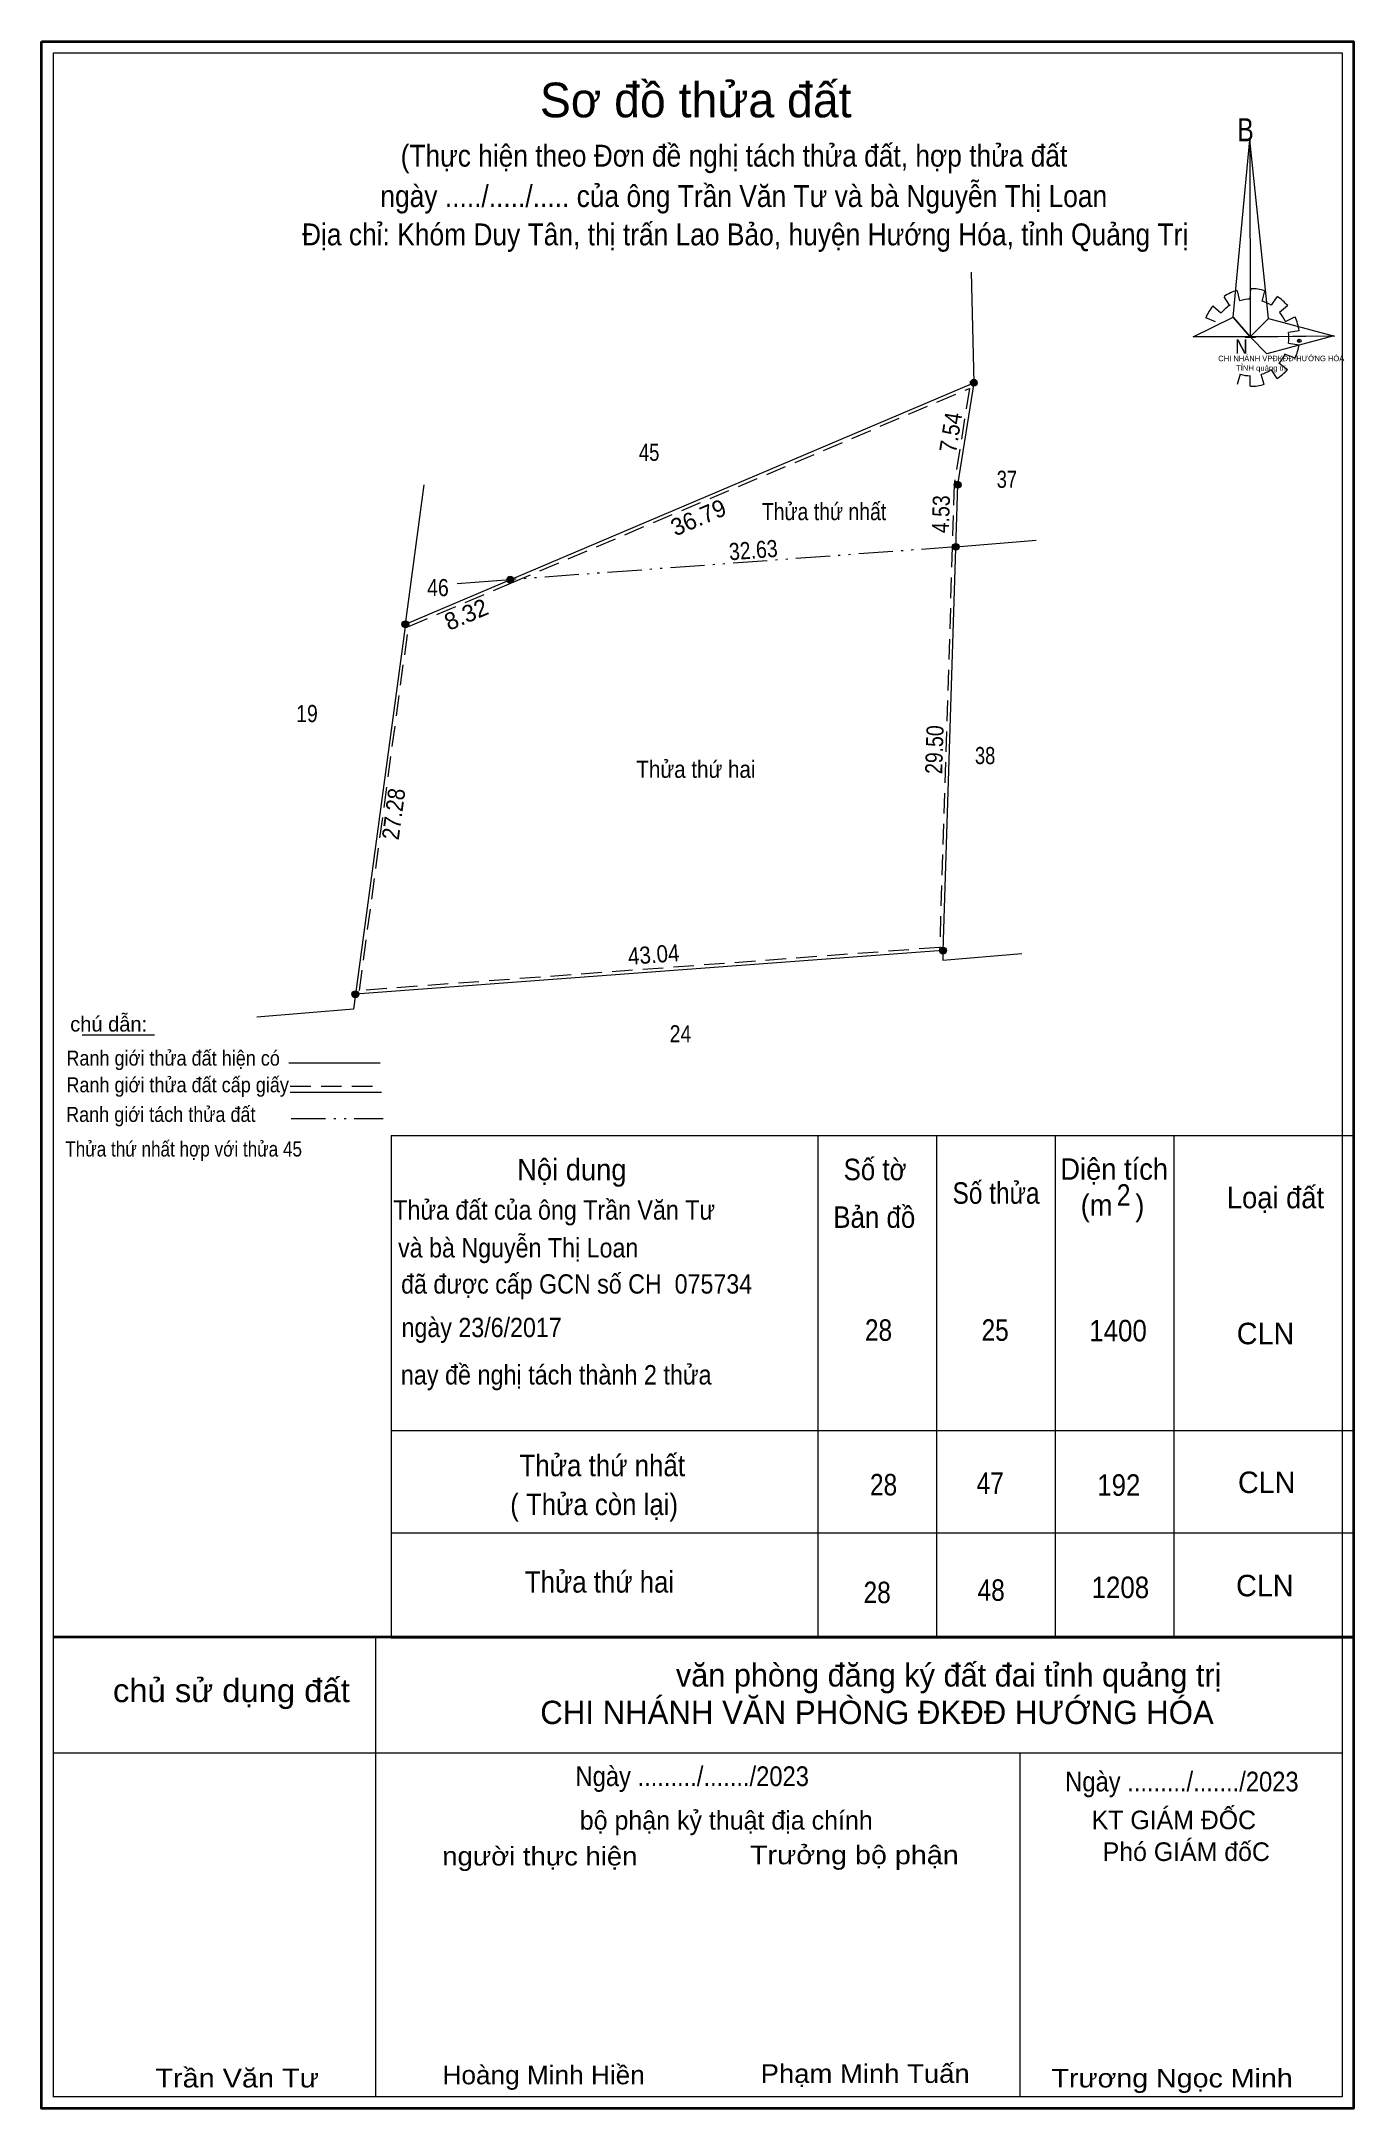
# Model space of a CAD drawing. Header units: metres. Extents: x 535122 to 535615, y 1837064 to 1837215.
# Drawn here: x 535121.6 to 535217.4, y 1837064 to 1837215 of the extents above; entities that cross this region are included whole.
import ezdxf
from ezdxf.enums import TextEntityAlignment as Align

# ---------------------------------------------------------------- set-up
doc = ezdxf.new("R2010")
doc.units = ezdxf.units.M
doc.header["$LTSCALE"] = 0.5
doc.header["$PDMODE"] = 32
doc.header["$PDSIZE"] = 0.25
doc.linetypes.add('DASH_DOUBLE_DOT', pattern=[9.2, 5, -1.2, 0.3, -1.2, 0.3, -1.2])
doc.linetypes.add('MEDIUM_DASHED', pattern=[4.5, 3, -1.5])
for name, color, linetype, lineweight in [('1', 7, 'Continuous', 13), ('10', 7, 'Continuous', 13), ('17', 7, 'Continuous', 13), ('36', 7, 'Continuous', 13), ('5', 7, 'Continuous', 35), ('6', 7, 'Continuous', 13), ('63', 7, 'Continuous', 13)]:
    doc.layers.add(name, color=color, linetype=linetype, lineweight=lineweight)
doc.layers.add('15', color=7, linetype='Continuous')

msp = doc.modelspace()

# ---------------------------------------------------------------- texts
at = {"layer": '1'}
msp.add_text('Sơ đồ thửa đất', height=2.534, dxfattribs=at).set_placement((535169.37, 1837209.43), align=Align.CENTER)
for s, height, width, p in [('B', 1.687, 0.8, (535208.93, 1837207.68)), ('CHI NHÁNH VPĐKĐĐ-HƯỚNG HÓA', 0.3989, 0.95, (535207.54, 1837191.62)), ('N', 1.054, 0.9, (535208.77, 1837192.16)), ('TỈNH quảng trị', 0.399, 1.05, (535208.84, 1837190.92))]:
    msp.add_text(s, height=height, dxfattribs=dict(at, width=width)).set_placement(p)
for s, height, width, p in [('(Thực hiện theo Đơn đề nghị tách thửa đất, hợp thửa đất ', 1.597, 0.9, (535172.43, 1837205.83)), ('ngày ...../...../..... của ông Trần Văn Tư và bà Nguyễn Thị Loan', 1.6, 0.9, (535172.88, 1837202.88)), ('Địa chỉ: Khóm Duy Tân, thị trấn Lao Bảo, huyện Hướng Hóa, tỉnh Quảng Trị', 1.6, 0.9, (535172.98, 1837200.08)), ('45', 1.25, 0.8, (535165.97, 1837184.34)), ('Thửa thứ nhất ', 1.25, 0.85, (535178.94, 1837180.01)), ('46', 1.25, 0.85, (535150.54, 1837174.46)), ('Thửa thứ hai', 1.25, 0.9, (535169.385, 1837161.19)), ('24', 1.25, 0.85, (535168.255, 1837141.87))]:
    msp.add_text(s, height=height, dxfattribs=dict(at, width=width)).set_placement(p, align=Align.CENTER)
for s, height, width, p in [('chủ sử dụng đất', 1.704, 1.05, (535144.1, 1837093.68)), ('Trưởng bộ phận', 1.363, 1.15, (535188.58, 1837081.84)), ('người thực hiện', 1.363, 1.1, (535165.11, 1837081.75)), ('Trần Văn Tư', 1.37, 1.15, (535141.85, 1837065.54)), ('Hoàng Minh Hiền', 1.362, 1.05, (535165.65, 1837065.77)), ('Phạm Minh Tuấn', 1.363, 1.1, (535189.38, 1837065.87)), ('Trương Ngọc Minh', 1.358, 1.15, (535212.98, 1837065.54))]:
    msp.add_text(s, height=height, dxfattribs=dict(at, width=width)).set_placement(p, align=Align.RIGHT)
for s, height, p in [('văn phòng đăng ký đất đai tỉnh quảng trị', 1.675, (535207.77, 1837094.82)), ('CHI NHÁNH VĂN PHÒNG ĐKĐĐ HƯỚNG HÓA', 1.703, (535207.21, 1837092.08)), ('bộ phận kỷ thuật địa chính', 1.364, (535182.3, 1837084.37)), ('KT GIÁM ĐỐC', 1.358, (535210.3, 1837084.4)), ('Phó GIÁM đốC', 1.358, (535211.31, 1837082.08))]:
    msp.add_text(s, height=height, dxfattribs=at).set_placement(p, align=Align.RIGHT)
at = {"layer": '15'}
for s, width, p in [('37', 0.8, (535192.1, 1837182.37)), ('19', 0.85, (535140.975, 1837165.26)), ('38', 0.8, (535190.51, 1837162.19))]:
    msp.add_text(s, height=1.25, dxfattribs=dict(at, width=width)).set_placement(p, align=Align.CENTER)
at = {"layer": '6'}
for s, height, p in [('chú dẫn:', 1.095, (535123.68, 1837142.66)), ('CLN', 1.57, (535208.89, 1837119.82)), ('CLN', 1.57, (535208.98, 1837108.95)), ('CLN', 1.57, (535208.84, 1837101.41))]:
    msp.add_text(s, height=height, dxfattribs=at).set_placement(p)
for s, height, width, p in [('Ranh giới thửa đất hiện có ', 1.095, 0.9, (535123.4, 1837140.17)), ('Ranh giới thửa đất cấp giấy', 1.095, 0.9, (535123.4, 1837138.22)), ('Ranh giới tách thửa đất', 1.095, 0.9, (535123.38, 1837136.06)), ('Thửa thứ nhất hợp với thửa 45', 1.1, 0.85, (535123.32, 1837133.53)), ('Nội dung', 1.57, 0.95, (535156.33, 1837131.79)), ('Số tờ', 1.57, 0.9, (535180.17, 1837131.8)), ('Diện tích', 1.57, 0.95, (535196, 1837131.83)), ('Số thửa', 1.57, 0.85, (535188.13, 1837130.08)), ('Thửa đất của ông Trần Văn Tư', 1.41, 0.9, (535147.28, 1837128.92)), ('Bản đồ', 1.57, 0.9, (535179.42, 1837128.32)), ('(m   )', 1.57, 0.95, (535197.49, 1837129.2)), ('2', 1.57, 0.85, (535200.13, 1837129.94)), ('Loại đất', 1.57, 0.95, (535208.17, 1837129.75)), ('và bà Nguyễn Thị Loan', 1.41, 0.9, (535147.63, 1837126.16)), ('đã được cấp GCN số CH  075734', 1.41, 0.9, (535147.85, 1837123.52)), (' ngày 23/6/2017', 1.41, 0.9, (535147.41, 1837120.34)), ('28', 1.57, 0.85, (535181.73, 1837120.07)), ('25', 1.57, 0.85, (535190.25, 1837120.07)), ('1400', 1.57, 0.9, (535198.12, 1837120.03)), ('nay đề nghị tách thành 2 thửa', 1.419, 0.9, (535147.83, 1837116.88)), ('Thửa thứ nhất', 1.57, 0.9, (535156.5, 1837110.18)), ('47', 1.57, 0.85, (535189.89, 1837108.89)), ('( Thửa còn lại)', 1.566, 0.9, (535155.82, 1837107.34)), ('28', 1.57, 0.85, (535182.1, 1837108.78)), ('192', 1.57, 0.9, (535198.7, 1837108.75)), ('Thửa thứ hai ', 1.566, 0.9, (535156.89, 1837101.68)), ('28', 1.57, 0.85, (535181.63, 1837100.91)), ('48', 1.57, 0.85, (535189.96, 1837101.08)), ('1208', 1.57, 0.9, (535198.29, 1837101.28))]:
    msp.add_text(s, height=height, dxfattribs=dict(at, width=width)).set_placement(p)
at = {"layer": '6', "width": 0.9}
for p in [(535169.115, 1837087.55), (535204.885, 1837087.16)]:
    msp.add_text('Ngày ........./......./2023', height=1.44, dxfattribs=at).set_placement(p, align=Align.CENTER)
at = {"layer": '63'}
for s, rotation, width, p in [('7.54', 81, 0.9, (535188.6148, 1837186.3222)), ('4.53', 88.23, 0.85, (535187.9028, 1837180.4257)), ('32.63', 4.251, 0.85, (535173.6187, 1837177.2052)), ('29.50', 88.194, 0.85, (535187.4277, 1837163.2303)), ('27.28', 82.31, 0.9, (535147.9207, 1837158.4664)), ('43.04', 4.251, 0.9, (535166.3437, 1837147.6678))]:
    msp.add_text(s, height=1.25, rotation=rotation, dxfattribs=dict(at, width=width)).set_placement(p, align=Align.CENTER)
for s, rotation, p in [('36.79', 23.01, (535169.8057, 1837179.6293)), ('8.32', 22.991, (535152.8459, 1837172.5517))]:
    msp.add_text(s, height=1.25, rotation=rotation, dxfattribs=at).set_placement(p, align=Align.CENTER)

# ---------------------------------------------------------------- hatches: boundary and pattern name
at = {"layer": '36'}
for points in [[(535189.93, 1837190.04, 1), (535189.43, 1837190.04, 1)], [(535188.75, 1837182.59, 1), (535188.25, 1837182.59, 1)], [(535188.75, 1837182.59, 1), (535188.25, 1837182.59, 1)], [(535188.61, 1837178.06, 1), (535188.11, 1837178.06, 1)], [(535156.07, 1837175.66, 1), (535155.57, 1837175.66, 1)], [(535148.41, 1837172.41, 1), (535147.91, 1837172.41, 1)], [(535148.41, 1837172.41, 1), (535147.91, 1837172.41, 1)], [(535187.68, 1837148.57, 1), (535187.18, 1837148.57, 1)], [(535144.76, 1837145.38, 1), (535144.26, 1837145.38, 1)]]:
    msp.add_hatch(color=256, dxfattribs=at).paths.add_polyline_path(points)

# ---------------------------------------------------------------- linework, layer by layer
at = {"layer": '1'}
for p, q in [((535208.91, 1837196.77), (535209.09, 1837196.02)), ((535209.88, 1837196.14), (535209.91, 1837196.92)), ((535210.91, 1837196.77), (535210.72, 1837195.99)), ((535207.14, 1837195.66), (535207.72, 1837195.15)), ((535208.37, 1837195.7), (535207.96, 1837196.33)), ((535211.42, 1837195.7), (535211.84, 1837196.33)), ((535212.6, 1837195.66), (535212.02, 1837195.17)), ((535207.33, 1837194.49), (535206.63, 1837194.78)), ((535212.44, 1837194.52), (535213.14, 1837194.86)), ((535213.46, 1837193.84), (535212.67, 1837193.72)), ((535209.51, 1837193.38), (535210.26, 1837193.38)), ((535213.16, 1837191.85), (535212.39, 1837192.14)), ((535212.67, 1837192.94), (535213.46, 1837192.82)), ((535209.14, 1837190.66), (535208.91, 1837189.91)), ((535209.88, 1837189.79), (535209.88, 1837190.54)), ((535210.65, 1837190.66), (535210.88, 1837189.93)), ((535211.84, 1837190.35), (535211.42, 1837191)), ((535211.97, 1837191.49), (535212.6, 1837191.02)), ((535147.12, 1837135.06), (535217.42, 1837135.06)), ((535147.12, 1837135.06), (535147.12, 1837098.37)), ((535178.28, 1837135.06), (535178.28, 1837098.37)), ((535186.95, 1837135.06), (535186.95, 1837098.37)), ((535195.62, 1837135.06), (535195.62, 1837098.37)), ((535204.29, 1837135.06), (535204.29, 1837098.37)), ((535147.12, 1837113.53), (535217.42, 1837113.53)), ((535147.12, 1837106.05), (535217.42, 1837106.05)), ((535145.97, 1837098.44), (535145.97, 1837064.84)), ((535147.12, 1837098.37), (535217.42, 1837098.37)), ((535216.56, 1837098.37), (535217.42, 1837098.37)), ((535121.58, 1837097.62), (535121.58, 1837063.99)), ((535122.44, 1837089.99), (535216.57, 1837089.99)), ((535122.44, 1837089.99), (535122.44, 1837064.84)), ((535193.04, 1837089.99), (535193.04, 1837064.84))]:
    msp.add_line(p, q, dxfattribs=at)
at = {"layer": '1', "lineweight": 35}
msp.add_line((535122.44, 1837098.44), (535217.42, 1837098.44), dxfattribs=at)
at = {"layer": '1'}
for points in [[(535121.58, 1837063.99), (535121.58, 1837214.97), (535217.42, 1837214.97), (535217.42, 1837063.99)], [(535121.58, 1837063.99), (535121.58, 1837214.97), (535217.42, 1837214.97), (535217.42, 1837063.99)], [(535209.84, 1837207.78), (535209.88, 1837193.4), (535208.63, 1837194.83)], [(535209.84, 1837207.78), (535209.88, 1837193.4), (535211.21, 1837194.73)], [(535205.7, 1837193.4), (535208.63, 1837194.83), (535209.88, 1837193.4)], [(535216.02, 1837193.45), (535209.88, 1837193.4), (535211.21, 1837194.73)], [(535215.97, 1837193.47), (535211.09, 1837192.16), (535209.88, 1837193.4)]]:
    msp.add_lwpolyline(points, close=True, dxfattribs=at)
at = {"layer": '1', "linetype": 'MEDIUM_DASHED'}
msp.add_lwpolyline([(535189.36, 1837189.63), (535188.25, 1837182.61), (535188.11, 1837178.07), (535187.19, 1837148.8), (535144.8, 1837145.65), (535148.39, 1837172.24), (535155.92, 1837175.43)], close=True, dxfattribs=at)
at = {"layer": '1'}
for major_axis, start_param, end_param in [((3.583, 0), 1.84955988, 2.13900916), ((3.583, 0), 1.27924208, 1.56332225), ((3.583, 0), 2.43958176, 2.72400246), ((2.8081, 0), 2.13373541, 2.44496261), ((2.8081, 0), 1.56985589, 1.85611068), ((2.8081, 0), 1.00270906, 1.2755622), ((3.583, 0), 0.71056237, 0.99687234), ((2.8081, 0), 0.42678376, 0.70646463), ((2.8081, 0), 6.13558388, 6.41618463), ((3.583, 0), 0.1390515, 0.43393316), ((2.8081, 0), 5.56137327, 5.83951437), ((3.583, 0), 5.85230288, 6.13839648), ((2.8081, 0), 4.43854677, 4.71314001), ((2.8081, 0), 4.99087134, 5.28933161), ((3.583, 0), 5.28561416, 5.56798705), ((3.583, 0), 4.71301008, 4.99761054)]:
    msp.add_ellipse((535209.8959, 1837193.3508), major_axis=major_axis, ratio=0.995001, start_param=start_param, end_param=end_param, dxfattribs=at)
msp.add_point((535213.46, 1837193.11), dxfattribs=at)
at = {"layer": '10'}
for p in [(535148.16, 1837172.41), (535187.43, 1837148.57)]:
    msp.add_line(p, (535144.51, 1837145.38), dxfattribs=at)
msp.add_lwpolyline([(535189.49, 1837198.12), (535189.68, 1837190.04), (535188.5, 1837182.59)], dxfattribs=at)
at = {"layer": '17'}
msp.add_line((535124.54, 1837142.41), (535129.83, 1837142.41), dxfattribs=at)
at = {"layer": '36'}
for p, q in [((535148.16, 1837172.41), (535189.68, 1837190.04)), ((535188.5, 1837182.59), (535187.43, 1837148.57))]:
    msp.add_line(p, q, dxfattribs=at)
for points in [[(535187.43, 1837148.57), (535187.41, 1837147.88), (535193.19, 1837148.36)], [(535144.51, 1837145.38), (535144.36, 1837144.3), (535137.3, 1837143.71)]]:
    msp.add_lwpolyline(points, dxfattribs=at)
for centre in [(535189.68, 1837190.04), (535188.5, 1837182.59), (535188.5, 1837182.59), (535188.36, 1837178.06), (535155.82, 1837175.66), (535148.16, 1837172.41), (535148.16, 1837172.41), (535187.43, 1837148.57), (535144.51, 1837145.38)]:
    msp.add_circle(centre, 0.25, dxfattribs=at)
at = {"layer": '5'}
msp.add_lwpolyline([(535121.57, 1837214.98), (535217.43, 1837214.98), (535217.43, 1837063.99), (535121.57, 1837063.99)], close=True, dxfattribs=at)
at = {"layer": '5', "lineweight": 13}
msp.add_lwpolyline([(535216.58, 1837098.45), (535216.58, 1837064.85), (535122.45, 1837064.85), (535122.45, 1837214.13), (535216.58, 1837214.13)], close=True, dxfattribs=at)
at = {"layer": '6'}
for p, q in [((535139.64, 1837140.38), (535146.32, 1837140.38)), ((535139.75, 1837138.22), (535146.41, 1837138.22))]:
    msp.add_line(p, q, dxfattribs=at)
at = {"layer": '6', "linetype": 'MEDIUM_DASHED'}
msp.add_line((535139.75, 1837138.68), (535146.47, 1837138.68), dxfattribs=at)
at = {"layer": '63'}
for p, q in [((535148.16, 1837172.41), (535149.54, 1837182.58)), ((535188.36, 1837178.06), (535194.25, 1837178.54)), ((535155.82, 1837175.66), (535151.95, 1837175.37))]:
    msp.add_line(p, q, dxfattribs=at)
at = {"layer": '63', "linetype": 'DASH_DOUBLE_DOT'}
for p, q in [((535188.36, 1837178.06), (535155.82, 1837175.66)), ((535139.83, 1837136.32), (535146.55, 1837136.32))]:
    msp.add_line(p, q, dxfattribs=at)

msp.set_redraw_order([(e.dxf.handle, doc.entitydb.next_handle()) for e in msp.query("TEXT MTEXT ATTDEF DIMENSION ARC_DIMENSION")])  # texts and dimensions are drawn at this point

doc.saveas('drawing.dxf')
